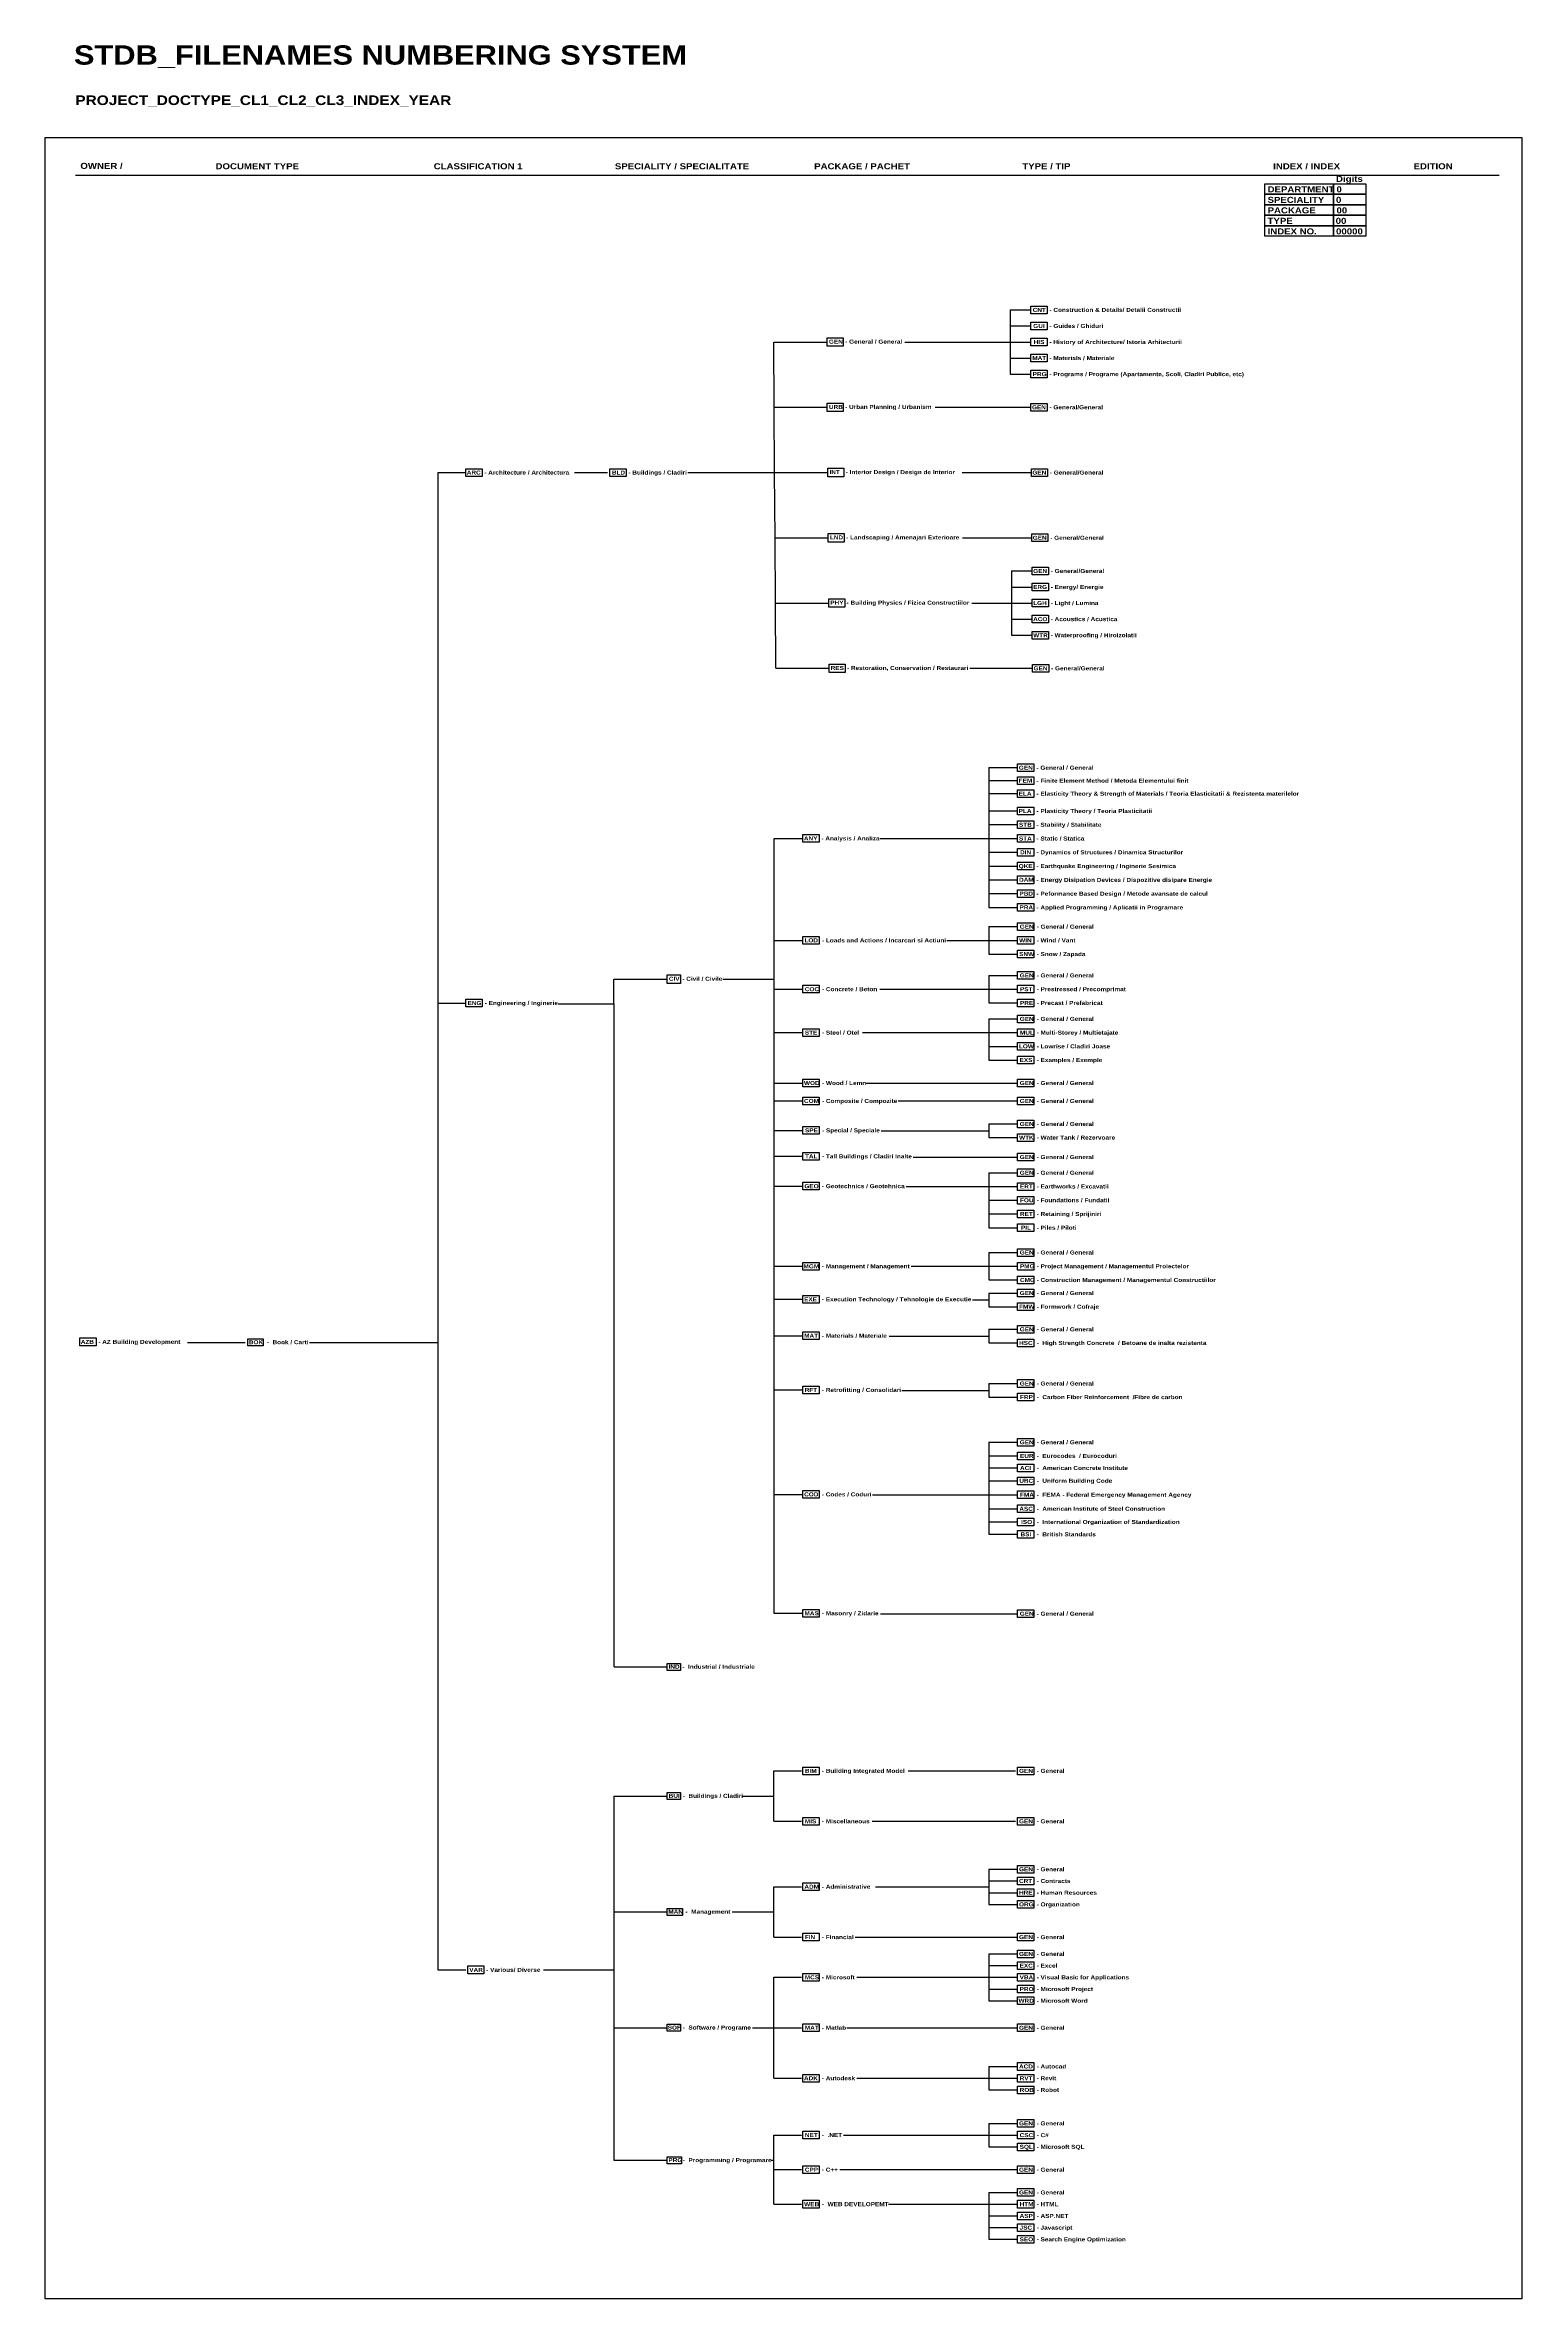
# Model space of a CAD drawing. Header units: metres. Extents: x 670 to 1407, y -2770 to -142.
# Drawn here: x 670 to 1038, y -1827 to -1266 of the extents above; entities that cross this region are included whole.
import ezdxf

# ---------------------------------------------------------------- set-up
doc = ezdxf.new("R2010")
doc.units = ezdxf.units.M
doc.styles.add('Arial Black', font='ariblk.ttf')

msp = doc.modelspace()

# ---------------------------------------------------------------- linework, layer by layer
at = {"color": 8}
for p, q in [((904.82, -1445.73), (911.77, -1445.73)), ((904.82, -1445.73), (904.82, -1448.97)), ((904.82, -1448.97), (911.77, -1448.97)), ((904.82, -1448.97), (904.82, -1452.21)), ((904.82, -1452.21), (911.77, -1452.21)), ((904.82, -1452.21), (904.82, -1456.52)), ((904.82, -1456.52), (911.77, -1456.52)), ((904.82, -1456.52), (904.82, -1459.93)), ((851.33, -1463.35), (851.33, -1656.22)), ((904.82, -1459.92), (904.82, -1463.35)), ((904.82, -1459.93), (911.77, -1459.93)), ((904.82, -1463.37), (911.77, -1463.37)), ((904.82, -1463.37), (904.82, -1466.8)), ((904.82, -1466.8), (911.77, -1466.8)), ((904.82, -1466.8), (904.82, -1470.23)), ((904.82, -1470.23), (911.77, -1470.23)), ((904.82, -1470.23), (904.82, -1473.66)), ((904.82, -1473.66), (904.82, -1477.09)), ((904.82, -1473.66), (911.77, -1473.66)), ((904.82, -1477.09), (911.77, -1477.09)), ((904.82, -1477.09), (904.82, -1480.52)), ((904.82, -1480.52), (911.77, -1480.52)), ((904.82, -1485.31), (904.82, -1492.15)), ((904.82, -1497.46), (904.82, -1504.3)), ((904.82, -1508.27), (904.82, -1511.69)), ((904.82, -1511.69), (904.82, -1515.11)), ((904.82, -1515.11), (904.82, -1518.53)), ((904.82, -1534.42), (904.82, -1537.81)), ((904.82, -1546.57), (904.82, -1556.83)), ((851.38, -1549.89), (858.32, -1549.89)), ((904.82, -1549.99), (904.82, -1560.25)), ((851.38, -1569.84), (858.32, -1569.84)), ((904.82, -1566.42), (904.82, -1573.26)), ((851.38, -1578.06), (858.32, -1578.06)), ((904.82, -1576.52), (904.82, -1579.91)), ((851.33, -1587.14), (858.32, -1587.14)), ((904.82, -1585.54), (904.82, -1588.93)), ((851.33, -1600.63), (858.32, -1600.63)), ((904.82, -1599.03), (904.82, -1602.42)), ((851.33, -1626.63), (858.32, -1626.63)), ((851.33, -1656.22), (858.32, -1656.22))]:
    msp.add_line(p, q, dxfattribs=at)
for p, q in [((912.02, -1444.77), (916.06, -1444.77)), ((912.02, -1446.69), (912.02, -1444.77)), ((916.06, -1446.69), (912.02, -1446.69)), ((916.06, -1444.77), (916.06, -1446.69)), ((912.02, -1448.01), (916.06, -1448.01)), ((912.02, -1449.93), (912.02, -1448.01)), ((916.06, -1449.93), (912.02, -1449.93)), ((912.02, -1451.25), (916.06, -1451.25)), ((912.02, -1453.16), (912.02, -1451.25)), ((916.06, -1448.01), (916.06, -1449.93)), ((916.06, -1451.25), (916.06, -1453.16)), ((916.06, -1453.16), (912.02, -1453.16)), ((912.02, -1455.56), (916.06, -1455.56)), ((912.02, -1457.47), (912.02, -1455.56)), ((916.06, -1457.47), (912.02, -1457.47)), ((916.06, -1455.56), (916.06, -1457.47)), ((912.02, -1458.98), (916.06, -1458.98)), ((912.02, -1460.89), (912.02, -1458.98)), ((916.06, -1460.89), (912.02, -1460.89)), ((912.02, -1462.41), (916.06, -1462.41)), ((912.02, -1464.32), (912.02, -1462.41)), ((916.06, -1458.98), (916.06, -1460.89)), ((916.06, -1462.41), (916.06, -1464.32)), ((916.06, -1464.32), (912.02, -1464.32)), ((912.02, -1465.84), (916.06, -1465.84)), ((912.02, -1467.75), (912.02, -1465.84)), ((916.06, -1467.75), (912.02, -1467.75)), ((912.02, -1469.27), (916.06, -1469.27)), ((912.02, -1471.18), (912.02, -1469.27)), ((916.06, -1465.84), (916.06, -1467.75)), ((916.06, -1469.27), (916.06, -1471.18)), ((916.06, -1471.18), (912.02, -1471.18)), ((912.02, -1472.7), (916.06, -1472.7)), ((912.02, -1474.62), (912.02, -1472.7)), ((916.06, -1474.62), (912.02, -1474.62)), ((916.06, -1472.7), (916.06, -1474.62)), ((912.02, -1476.13), (916.06, -1476.13)), ((912.02, -1478.05), (912.02, -1476.13)), ((916.06, -1478.05), (912.02, -1478.05)), ((912.02, -1479.56), (916.06, -1479.56)), ((912.02, -1481.48), (912.02, -1479.56)), ((916.06, -1476.13), (916.06, -1478.05)), ((916.06, -1479.56), (916.06, -1481.48)), ((916.06, -1481.48), (912.02, -1481.48)), ((858.57, -1548.94), (862.61, -1548.94)), ((858.57, -1550.85), (858.57, -1548.94)), ((862.61, -1550.85), (858.57, -1550.85)), ((862.61, -1548.94), (862.61, -1550.85)), ((858.57, -1568.89), (862.61, -1568.89)), ((858.57, -1570.8), (858.57, -1568.89)), ((862.61, -1568.89), (862.61, -1570.8)), ((862.61, -1570.8), (858.57, -1570.8)), ((858.57, -1577.1), (862.61, -1577.1)), ((858.57, -1579.02), (858.57, -1577.1)), ((862.61, -1579.02), (858.57, -1579.02)), ((862.61, -1577.1), (862.61, -1579.02)), ((858.57, -1586.18), (862.61, -1586.18)), ((858.57, -1588.1), (858.57, -1586.18)), ((862.61, -1586.18), (862.61, -1588.1)), ((862.61, -1588.1), (858.57, -1588.1)), ((858.57, -1599.67), (862.61, -1599.67)), ((858.57, -1601.59), (858.57, -1599.67)), ((862.61, -1601.59), (858.57, -1601.59)), ((862.61, -1599.67), (862.61, -1601.59)), ((858.57, -1625.68), (862.61, -1625.68)), ((858.57, -1627.59), (858.57, -1625.68)), ((862.61, -1625.68), (862.61, -1627.59)), ((862.61, -1627.59), (858.57, -1627.59)), ((858.57, -1655.26), (862.61, -1655.26)), ((858.57, -1657.18), (858.57, -1655.26)), ((862.61, -1657.18), (858.57, -1657.18)), ((862.61, -1655.26), (862.61, -1657.18)), ((858.57, -1694.48), (862.61, -1694.48)), ((858.57, -1696.4), (858.57, -1694.48)), ((862.61, -1696.4), (858.57, -1696.4)), ((862.61, -1694.48), (862.61, -1696.4)), ((858.57, -1707.04), (862.61, -1707.04)), ((858.57, -1708.95), (858.57, -1707.04)), ((862.61, -1708.95), (858.57, -1708.95)), ((862.61, -1707.04), (862.61, -1708.95)), ((858.57, -1723.32), (862.61, -1723.32)), ((858.57, -1725.23), (858.57, -1723.32)), ((862.61, -1725.23), (858.57, -1725.23)), ((862.61, -1723.32), (862.61, -1725.23)), ((858.57, -1735.87), (862.61, -1735.87)), ((858.57, -1737.78), (858.57, -1735.87)), ((862.61, -1737.78), (858.57, -1737.78)), ((862.61, -1735.87), (862.61, -1737.78)), ((858.57, -1745.87), (862.61, -1745.87)), ((858.57, -1747.79), (858.57, -1745.87)), ((862.61, -1747.79), (858.57, -1747.79)), ((862.61, -1745.87), (862.61, -1747.79)), ((858.57, -1758.43), (862.61, -1758.43)), ((858.57, -1760.34), (858.57, -1758.43)), ((862.61, -1760.34), (858.57, -1760.34)), ((862.61, -1758.43), (862.61, -1760.34)), ((858.57, -1770.98), (862.61, -1770.98)), ((858.57, -1772.9), (858.57, -1770.98)), ((862.61, -1770.98), (862.61, -1772.9)), ((862.61, -1772.9), (858.57, -1772.9)), ((858.57, -1785.15), (862.61, -1785.15)), ((858.57, -1787.07), (858.57, -1785.15)), ((862.61, -1787.07), (858.57, -1787.07)), ((862.61, -1785.15), (862.61, -1787.07)), ((858.57, -1793.74), (862.61, -1793.74)), ((858.57, -1795.66), (858.57, -1793.74)), ((862.61, -1793.74), (862.61, -1795.66)), ((862.61, -1795.66), (858.57, -1795.66)), ((858.57, -1802.33), (862.61, -1802.33)), ((858.57, -1804.25), (858.57, -1802.33)), ((862.61, -1804.25), (858.57, -1804.25)), ((862.61, -1802.33), (862.61, -1804.25))]:
    msp.add_line(p, q)
for points in [[(669.88, -1288.89), (1037.6, -1288.89), (1037.6, -1826.88), (669.88, -1826.88)], [(973.58, -1300.42), (990.69, -1300.42), (990.69, -1303.04), (973.58, -1303.04)], [(990.69, -1300.42), (998.69, -1300.42), (998.69, -1303.04), (990.69, -1303.04)], [(973.58, -1303.04), (990.69, -1303.04), (990.69, -1305.65), (973.58, -1305.65)], [(973.58, -1305.65), (990.69, -1305.65), (990.69, -1308.26), (973.58, -1308.26)], [(990.69, -1303.04), (998.69, -1303.04), (998.69, -1305.65), (990.69, -1305.65)], [(990.69, -1305.65), (998.69, -1305.65), (998.69, -1308.26), (990.69, -1308.26)], [(973.58, -1308.26), (990.69, -1308.26), (990.69, -1310.88), (973.58, -1310.88)], [(973.58, -1310.88), (990.69, -1310.88), (990.69, -1313.49), (973.58, -1313.49)], [(990.69, -1308.26), (998.69, -1308.26), (998.69, -1310.88), (990.69, -1310.88)], [(990.69, -1310.88), (998.69, -1310.88), (998.69, -1313.49), (990.69, -1313.49)], [(915.35, -1330.84), (919.39, -1330.84), (919.39, -1332.75), (915.35, -1332.75)], [(915.35, -1334.84), (919.39, -1334.84), (919.39, -1336.75), (915.35, -1336.75)], [(864.64, -1338.74), (868.62, -1338.74), (868.62, -1340.86), (864.64, -1340.86)], [(915.35, -1338.84), (919.39, -1338.84), (919.39, -1340.75), (915.35, -1340.75)], [(915.35, -1342.84), (919.39, -1342.84), (919.39, -1344.75), (915.35, -1344.75)], [(915.35, -1346.84), (919.39, -1346.84), (919.39, -1348.75), (915.35, -1348.75)], [(864.64, -1354.98), (868.62, -1354.98), (868.62, -1357.1), (864.64, -1357.1)], [(915.35, -1355.09), (919.39, -1355.09), (919.39, -1357), (915.35, -1357)], [(774.64, -1371.33), (778.68, -1371.33), (778.68, -1373.24), (774.64, -1373.24)], [(810.52, -1371.33), (814.56, -1371.33), (814.56, -1373.24), (810.52, -1373.24)], [(864.79, -1371.23), (868.77, -1371.23), (868.77, -1373.35), (864.79, -1373.35)], [(915.45, -1371.33), (919.49, -1371.33), (919.49, -1373.24), (915.45, -1373.24)], [(864.89, -1387.47), (868.87, -1387.47), (868.87, -1389.59), (864.89, -1389.59)], [(915.55, -1387.57), (919.59, -1387.57), (919.59, -1389.49), (915.55, -1389.49)], [(915.65, -1395.82), (919.69, -1395.82), (919.69, -1397.73), (915.65, -1397.73)], [(915.65, -1399.82), (919.69, -1399.82), (919.69, -1401.73), (915.65, -1401.73)], [(864.99, -1403.72), (868.97, -1403.72), (868.97, -1405.83), (864.99, -1405.83)], [(915.65, -1403.82), (919.69, -1403.82), (919.69, -1405.73), (915.65, -1405.73)], [(915.65, -1407.82), (919.69, -1407.82), (919.69, -1409.73), (915.65, -1409.73)], [(915.65, -1411.82), (919.69, -1411.82), (919.69, -1413.73), (915.65, -1413.73)], [(865.09, -1419.96), (869.07, -1419.96), (869.07, -1422.08), (865.09, -1422.08)], [(915.75, -1420.06), (919.79, -1420.06), (919.79, -1421.98), (915.75, -1421.98)], [(858.57, -1462.4), (862.61, -1462.4), (862.61, -1464.31), (858.57, -1464.31)], [(912.02, -1484.36), (916.06, -1484.36), (916.06, -1486.27), (912.02, -1486.27)], [(858.57, -1487.78), (862.61, -1487.78), (862.61, -1489.69), (858.57, -1489.69)], [(912.02, -1487.78), (916.06, -1487.78), (916.06, -1489.69), (912.02, -1489.69)], [(912.02, -1491.19), (916.06, -1491.19), (916.06, -1493.11), (912.02, -1493.11)], [(824.81, -1497.33), (828.09, -1497.33), (828.09, -1499.44), (824.81, -1499.44)], [(912.02, -1496.5), (916.06, -1496.5), (916.06, -1498.42), (912.02, -1498.42)], [(774.64, -1503.37), (778.68, -1503.37), (778.68, -1505.29), (774.64, -1505.29)], [(858.57, -1499.92), (862.61, -1499.92), (862.61, -1501.83), (858.57, -1501.83)], [(912.02, -1499.92), (916.06, -1499.92), (916.06, -1501.83), (912.02, -1501.83)], [(912.02, -1503.34), (916.06, -1503.34), (916.06, -1505.25), (912.02, -1505.25)], [(912.02, -1507.31), (916.06, -1507.31), (916.06, -1509.23), (912.02, -1509.23)], [(858.57, -1510.73), (862.61, -1510.73), (862.61, -1512.65), (858.57, -1512.65)], [(912.02, -1510.73), (916.06, -1510.73), (916.06, -1512.65), (912.02, -1512.65)], [(912.02, -1514.15), (916.06, -1514.15), (916.06, -1516.06), (912.02, -1516.06)], [(912.02, -1517.57), (916.06, -1517.57), (916.06, -1519.48), (912.02, -1519.48)], [(858.57, -1523.28), (862.61, -1523.28), (862.61, -1525.2), (858.57, -1525.2)], [(912.02, -1523.28), (916.06, -1523.28), (916.06, -1525.2), (912.02, -1525.2)], [(858.57, -1527.74), (862.61, -1527.74), (862.61, -1529.66), (858.57, -1529.66)], [(912.02, -1527.74), (916.06, -1527.74), (916.06, -1529.66), (912.02, -1529.66)], [(858.57, -1535.06), (862.61, -1535.06), (862.61, -1536.98), (858.57, -1536.98)], [(912.02, -1533.46), (916.06, -1533.46), (916.06, -1535.38), (912.02, -1535.38)], [(912.02, -1536.85), (916.06, -1536.85), (916.06, -1538.77), (912.02, -1538.77)], [(858.57, -1541.52), (862.61, -1541.52), (862.61, -1543.44), (858.57, -1543.44)], [(912.02, -1541.71), (916.06, -1541.71), (916.06, -1543.63), (912.02, -1543.63)], [(912.02, -1545.62), (916.06, -1545.62), (916.06, -1547.53), (912.02, -1547.53)], [(912.02, -1549.04), (916.06, -1549.04), (916.06, -1550.95), (912.02, -1550.95)], [(912.02, -1552.45), (916.06, -1552.45), (916.06, -1554.37), (912.02, -1554.37)], [(912.02, -1555.87), (916.06, -1555.87), (916.06, -1557.79), (912.02, -1557.79)], [(912.02, -1559.29), (916.06, -1559.29), (916.06, -1561.21), (912.02, -1561.21)], [(912.02, -1565.47), (916.06, -1565.47), (916.06, -1567.38), (912.02, -1567.38)], [(912.02, -1568.89), (916.06, -1568.89), (916.06, -1570.8), (912.02, -1570.8)], [(912.02, -1572.3), (916.06, -1572.3), (916.06, -1574.22), (912.02, -1574.22)], [(912.02, -1575.56), (916.06, -1575.56), (916.06, -1577.48), (912.02, -1577.48)], [(912.02, -1578.95), (916.06, -1578.95), (916.06, -1580.87), (912.02, -1580.87)], [(912.02, -1584.58), (916.06, -1584.58), (916.06, -1586.5), (912.02, -1586.5)], [(678.53, -1587.7), (682.57, -1587.7), (682.57, -1589.62), (678.53, -1589.62)], [(720.37, -1587.94), (724.22, -1587.94), (724.22, -1589.65), (720.37, -1589.65)], [(912.02, -1587.97), (916.06, -1587.97), (916.06, -1589.89), (912.02, -1589.89)], [(912.02, -1598.07), (916.06, -1598.07), (916.06, -1599.99), (912.02, -1599.99)], [(912.02, -1601.46), (916.06, -1601.46), (916.06, -1603.38), (912.02, -1603.38)], [(912.02, -1612.69), (916.06, -1612.69), (916.06, -1614.61), (912.02, -1614.61)], [(912.02, -1616.08), (916.06, -1616.08), (916.06, -1618), (912.02, -1618)], [(912.02, -1619.1), (916.06, -1619.1), (916.06, -1621.01), (912.02, -1621.01)], [(912.02, -1622.3), (916.06, -1622.3), (916.06, -1624.21), (912.02, -1624.21)], [(912.02, -1625.77), (916.06, -1625.77), (916.06, -1627.69), (912.02, -1627.69)], [(912.02, -1629.25), (916.06, -1629.25), (916.06, -1631.16), (912.02, -1631.16)], [(912.02, -1632.53), (916.06, -1632.53), (916.06, -1634.45), (912.02, -1634.45)], [(912.02, -1635.6), (916.06, -1635.6), (916.06, -1637.51), (912.02, -1637.51)], [(912.02, -1655.36), (916.06, -1655.36), (916.06, -1657.27), (912.02, -1657.27)], [(824.81, -1668.73), (828.09, -1668.73), (828.09, -1670.43), (824.81, -1670.43)], [(912.02, -1694.48), (916.06, -1694.48), (916.06, -1696.4), (912.02, -1696.4)], [(824.81, -1700.86), (828.09, -1700.86), (828.09, -1702.57), (824.81, -1702.57)], [(912.02, -1707.04), (916.06, -1707.04), (916.06, -1708.95), (912.02, -1708.95)], [(912.02, -1718.98), (916.06, -1718.98), (916.06, -1720.89), (912.02, -1720.89)], [(912.02, -1721.89), (916.06, -1721.89), (916.06, -1723.8), (912.02, -1723.8)], [(912.02, -1724.8), (916.06, -1724.8), (916.06, -1726.72), (912.02, -1726.72)], [(912.02, -1727.72), (916.06, -1727.72), (916.06, -1729.63), (912.02, -1729.63)], [(824.81, -1729.7), (828.61, -1729.7), (828.61, -1731.4), (824.81, -1731.4)], [(912.02, -1735.87), (916.06, -1735.87), (916.06, -1737.78), (912.02, -1737.78)], [(775.1, -1744.01), (779.14, -1744.01), (779.14, -1745.93), (775.1, -1745.93)], [(912.02, -1740.05), (916.06, -1740.05), (916.06, -1741.96), (912.02, -1741.96)], [(912.02, -1742.96), (916.06, -1742.96), (916.06, -1744.87), (912.02, -1744.87)], [(912.02, -1745.87), (916.06, -1745.87), (916.06, -1747.79), (912.02, -1747.79)], [(912.02, -1748.79), (916.06, -1748.79), (916.06, -1750.7), (912.02, -1750.7)], [(912.02, -1751.7), (916.06, -1751.7), (916.06, -1753.62), (912.02, -1753.62)], [(824.81, -1758.53), (828.09, -1758.53), (828.09, -1760.24), (824.81, -1760.24)], [(912.02, -1758.43), (916.06, -1758.43), (916.06, -1760.34), (912.02, -1760.34)], [(912.02, -1768.07), (916.06, -1768.07), (916.06, -1769.98), (912.02, -1769.98)], [(912.02, -1770.98), (916.06, -1770.98), (916.06, -1772.9), (912.02, -1772.9)], [(912.02, -1773.9), (916.06, -1773.9), (916.06, -1775.81), (912.02, -1775.81)], [(912.02, -1782.24), (916.06, -1782.24), (916.06, -1784.15), (912.02, -1784.15)], [(912.02, -1785.15), (916.06, -1785.15), (916.06, -1787.07), (912.02, -1787.07)], [(912.02, -1788.07), (916.06, -1788.07), (916.06, -1789.98), (912.02, -1789.98)], [(824.81, -1791.53), (828.34, -1791.53), (828.34, -1793.24), (824.81, -1793.24)], [(912.02, -1793.74), (916.06, -1793.74), (916.06, -1795.66), (912.02, -1795.66)], [(912.02, -1799.42), (916.06, -1799.42), (916.06, -1801.33), (912.02, -1801.33)], [(912.02, -1802.33), (916.06, -1802.33), (916.06, -1804.25), (912.02, -1804.25)], [(912.02, -1805.25), (916.06, -1805.25), (916.06, -1807.16), (912.02, -1807.16)], [(912.02, -1808.16), (916.06, -1808.16), (916.06, -1810.08), (912.02, -1810.08)], [(912.02, -1811.08), (916.06, -1811.08), (916.06, -1812.99), (912.02, -1812.99)]]:
    msp.add_lwpolyline(points, close=True)
for points in [[(677.49, -1298.23), (1031.94, -1298.23)], [(910.2, -1331.8), (915.1, -1331.8)], [(910.2, -1331.8), (910.2, -1347.8)], [(851.43, -1356.04), (851.33, -1339.8)], [(851.38, -1339.8), (864.64, -1339.8)], [(883.91, -1339.8), (910.2, -1339.8)], [(910.2, -1335.8), (915.1, -1335.8)], [(910.2, -1339.8), (915.1, -1339.8)], [(910.2, -1343.8), (915.1, -1343.8)], [(910.2, -1347.8), (915.1, -1347.8)], [(851.43, -1356.04), (864.64, -1356.04)], [(851.53, -1372.29), (851.43, -1356.04)], [(891.51, -1356.04), (915.1, -1356.04)], [(767.7, -1372.29), (767.65, -1744.97)], [(767.7, -1372.29), (774.64, -1372.29)], [(801.68, -1372.29), (809.92, -1372.29)], [(829.94, -1372.29), (851.53, -1372.29)], [(851.53, -1372.29), (864.79, -1372.29)], [(851.63, -1388.53), (851.53, -1372.29)], [(898.2, -1372.29), (915.2, -1372.29)], [(851.63, -1388.53), (864.89, -1388.53)], [(851.73, -1404.78), (851.63, -1388.53)], [(898.3, -1388.53), (915.3, -1388.53)], [(910.5, -1396.78), (910.5, -1412.78)], [(910.5, -1396.78), (915.4, -1396.78)], [(910.5, -1400.78), (915.4, -1400.78)], [(851.73, -1404.78), (864.99, -1404.78)], [(851.83, -1421.02), (851.73, -1404.78)], [(900.66, -1404.78), (910.5, -1404.78)], [(910.5, -1404.78), (915.4, -1404.78)], [(910.5, -1408.78), (915.4, -1408.78)], [(910.5, -1412.78), (915.4, -1412.78)], [(851.83, -1421.02), (865.09, -1421.02)], [(900.09, -1421.02), (915.5, -1421.02)], [(851.38, -1463.35), (858.32, -1463.35)], [(877.7, -1463.35), (904.82, -1463.35)], [(904.82, -1485.31), (911.77, -1485.31)], [(851.38, -1488.73), (858.32, -1488.73)], [(894.43, -1488.73), (904.82, -1488.73)], [(904.82, -1488.73), (911.77, -1488.73)], [(904.82, -1492.15), (911.77, -1492.15)], [(904.82, -1497.46), (911.77, -1497.46)], [(811.5, -1504.54), (811.5, -1498.39)], [(811.55, -1498.39), (824.81, -1498.39)], [(838.67, -1498.39), (851.33, -1498.39)], [(851.38, -1500.88), (858.32, -1500.88)], [(877.75, -1500.88), (904.82, -1500.88)], [(904.82, -1500.88), (911.77, -1500.88)], [(767.7, -1504.33), (774.64, -1504.33)], [(797.61, -1504.54), (811.5, -1504.54)], [(811.5, -1504.54), (811.5, -1669.58)], [(904.82, -1504.3), (911.77, -1504.3)], [(904.82, -1508.27), (911.77, -1508.27)], [(851.38, -1511.69), (858.32, -1511.69)], [(873.42, -1511.69), (904.82, -1511.69)], [(904.82, -1511.69), (911.77, -1511.69)], [(904.82, -1515.11), (911.77, -1515.11)], [(904.82, -1518.53), (911.77, -1518.53)], [(851.38, -1524.24), (858.32, -1524.24)], [(874.36, -1524.24), (911.77, -1524.24)], [(851.38, -1528.7), (858.32, -1528.7)], [(882.28, -1528.7), (911.77, -1528.7)], [(851.38, -1536.02), (858.32, -1536.02)], [(878.09, -1536.12), (904.82, -1536.12)], [(904.82, -1534.42), (911.77, -1534.42)], [(851.38, -1542.48), (858.32, -1542.48)], [(886, -1542.67), (911.77, -1542.67)], [(904.82, -1537.81), (911.77, -1537.81)], [(904.82, -1546.57), (911.77, -1546.57)], [(884.26, -1549.99), (904.82, -1549.99)], [(904.82, -1549.99), (911.77, -1549.99)], [(904.82, -1553.41), (911.77, -1553.41)], [(904.82, -1556.83), (911.77, -1556.83)], [(904.82, -1560.25), (911.77, -1560.25)], [(885.53, -1569.84), (904.82, -1569.84)], [(904.82, -1566.42), (911.77, -1566.42)], [(904.82, -1569.84), (911.77, -1569.84)], [(904.82, -1573.26), (911.77, -1573.26)], [(900.76, -1578.22), (904.82, -1578.22)], [(904.82, -1576.52), (911.77, -1576.52)], [(904.82, -1579.91), (911.77, -1579.91)], [(880.05, -1587.24), (904.82, -1587.24)], [(904.82, -1585.54), (911.77, -1585.54)], [(705.34, -1588.8), (719.74, -1588.8)], [(735.71, -1588.8), (767.67, -1588.8)], [(904.82, -1588.93), (911.77, -1588.93)], [(883.21, -1600.73), (904.82, -1600.73)], [(904.82, -1599.03), (911.77, -1599.03)], [(904.82, -1602.42), (911.77, -1602.42)], [(904.82, -1613.65), (911.77, -1613.65)], [(904.82, -1613.65), (904.82, -1617.04)], [(904.82, -1617.04), (911.77, -1617.04)], [(904.82, -1617.04), (904.82, -1620.05)], [(904.82, -1620.05), (911.77, -1620.05)], [(904.82, -1620.05), (904.82, -1623.25)], [(875.89, -1626.73), (904.82, -1626.73)], [(904.82, -1623.25), (911.77, -1623.25)], [(904.82, -1623.25), (904.82, -1626.73)], [(904.82, -1626.73), (911.77, -1626.73)], [(904.82, -1626.73), (904.82, -1630.21)], [(904.82, -1630.21), (911.77, -1630.21)], [(904.82, -1630.21), (904.82, -1633.49)], [(904.82, -1633.49), (911.77, -1633.49)], [(904.82, -1633.49), (904.82, -1636.56)], [(904.82, -1636.56), (911.77, -1636.56)], [(877.89, -1656.32), (912.02, -1656.32)], [(811.55, -1669.58), (824.56, -1669.58)], [(851.33, -1695.44), (858.22, -1695.44)], [(851.33, -1707.99), (851.33, -1695.44)], [(884.79, -1695.44), (911.48, -1695.44)], [(811.5, -1701.72), (824.56, -1701.72)], [(811.5, -1701.72), (811.5, -1730.55)], [(843.53, -1701.72), (851.33, -1701.72)], [(851.33, -1707.99), (858.22, -1707.99)], [(875.79, -1707.99), (911.48, -1707.99)], [(904.82, -1719.93), (911.77, -1719.93)], [(904.82, -1719.93), (904.82, -1722.85)], [(851.33, -1724.27), (858.22, -1724.27)], [(851.33, -1736.83), (851.33, -1724.27)], [(876.64, -1724.27), (904.82, -1724.27)], [(904.82, -1722.85), (911.77, -1722.85)], [(904.82, -1722.85), (904.82, -1725.76)], [(904.82, -1725.76), (911.77, -1725.76)], [(904.82, -1725.76), (904.82, -1728.68)], [(811.5, -1730.55), (811.5, -1759.39)], [(811.5, -1730.55), (824.56, -1730.55)], [(840.94, -1730.55), (851.33, -1730.55)], [(904.82, -1728.68), (911.77, -1728.68)], [(851.33, -1736.83), (858.22, -1736.83)], [(871.59, -1736.83), (904.82, -1736.83)], [(904.82, -1736.83), (911.77, -1736.83)], [(904.82, -1741), (911.77, -1741)], [(904.82, -1741), (904.82, -1743.92)], [(904.82, -1743.92), (911.77, -1743.92)], [(904.82, -1743.92), (904.82, -1746.83)], [(767.7, -1744.97), (774.64, -1744.97)], [(794.02, -1744.97), (811.5, -1744.97)], [(851.33, -1746.83), (858.22, -1746.83)], [(851.33, -1759.39), (851.33, -1746.83)], [(872, -1746.83), (904.82, -1746.83)], [(904.82, -1746.83), (911.77, -1746.83)], [(904.82, -1746.83), (904.82, -1749.75)], [(904.82, -1749.75), (911.77, -1749.75)], [(904.82, -1749.75), (904.82, -1752.66)], [(904.82, -1752.66), (911.77, -1752.66)], [(811.5, -1759.39), (824.56, -1759.39)], [(811.5, -1759.39), (811.5, -1792.38)], [(846, -1759.39), (851.33, -1759.39)], [(851.33, -1759.39), (858.22, -1759.39)], [(851.33, -1771.94), (851.33, -1759.39)], [(869.5, -1759.39), (904.82, -1759.39)], [(904.82, -1759.39), (911.77, -1759.39)], [(851.33, -1771.94), (858.22, -1771.94)], [(872, -1771.94), (904.82, -1771.94)], [(904.82, -1769.02), (911.77, -1769.02)], [(904.82, -1769.02), (904.82, -1771.94)], [(904.82, -1771.94), (911.77, -1771.94)], [(904.82, -1771.94), (904.82, -1774.85)], [(904.82, -1774.85), (911.77, -1774.85)], [(904.82, -1783.19), (911.77, -1783.19)], [(904.82, -1783.19), (904.82, -1786.11)], [(851.33, -1786.11), (858.22, -1786.11)], [(851.33, -1794.7), (851.33, -1786.11)], [(868.68, -1786.11), (904.82, -1786.11)], [(904.82, -1786.11), (911.77, -1786.11)], [(904.82, -1786.11), (904.82, -1789.02)], [(904.82, -1789.02), (911.77, -1789.02)], [(811.5, -1792.38), (824.56, -1792.38)], [(850.63, -1792.38), (851.33, -1792.38)], [(851.33, -1794.7), (858.22, -1794.7)], [(851.33, -1803.29), (851.33, -1794.7)], [(867.76, -1794.7), (911.77, -1794.7)], [(904.82, -1800.38), (911.77, -1800.38)], [(904.82, -1800.38), (904.82, -1803.29)], [(851.33, -1803.29), (858.22, -1803.29)], [(879.84, -1803.29), (904.82, -1803.29)], [(904.82, -1803.29), (911.77, -1803.29)], [(904.82, -1803.29), (904.82, -1806.21)], [(904.82, -1806.21), (911.77, -1806.21)], [(904.82, -1806.21), (904.82, -1809.12)], [(904.82, -1809.12), (911.77, -1809.12)], [(904.82, -1809.12), (904.82, -1812.03)], [(904.82, -1812.03), (911.77, -1812.03)]]:
    msp.add_lwpolyline(points, dxfattribs=at)

# ---------------------------------------------------------------- texts
at = {"style": 'Arial Black'}
for s, p in [('GEN', (912.34, -1446.25)), ('- General / General', (916.73, -1446.25)), ('FEM', (912.3, -1449.47)), ('ELA', (912.3, -1452.71)), ('- Finite Element Method / Metoda Elementului finit', (916.73, -1449.49)), ('- Elasticity Theory & Strength of Materials / Teoria Elasticitatii & Rezistenta materilelor', (916.73, -1452.72)), ('PLA', (912.3, -1457.02)), ('- Plasticity Theory / Teoria Plasticitatii', (916.73, -1457.03)), ('STB', (912.36, -1460.45)), ('STA', (912.36, -1463.88)), ('- Stability / Stabilitate', (916.73, -1460.45)), ('- Static / Statica', (916.73, -1463.88)), ('QKE', (912.3, -1470.75)), ('DIN', (912.64, -1467.3)), ('- Dynamics of Structures / Dinamica Structurilor', (916.73, -1467.31)), ('- Earthquake Engineering / Inginerie Sesimica', (916.73, -1470.75)), ('DAM', (912.39, -1474.16)), ('- Energy Disipation Devices / Dispozitive disipare Energie', (916.73, -1474.18)), ('PBD', (912.49, -1477.59)), ('PRA', (912.49, -1481.02)), ('- Peformance Based Design / Metode avansate de calcul', (916.73, -1477.61)), ('- Applied Programming / Aplicatii in Programare', (916.73, -1481.04)), ('GEO', (858.93, -1550.41)), ('- Geotechnics / Geotehnica', (863.29, -1550.41)), ('MGM', (858.72, -1570.36)), ('- Management / Management', (863.29, -1570.34)), ('EXE', (858.87, -1578.56)), ('- Execution Technology / Tehnologie de Executie', (863.29, -1578.56)), ('MAT', (858.88, -1587.64)), ('- Materials / Materiale', (863.29, -1587.64)), ('RFT', (859.02, -1601.13)), ('- Retrofitting / Consolidari', (863.29, -1601.13)), ('COD', (858.88, -1627.13)), ('- Codes / Coduri', (863.29, -1627.13)), ('MAS', (858.96, -1656.72)), ('- Masonry / Zidarie', (863.29, -1656.72)), ('BIM', (859.05, -1695.94)), ('- Building Integrated Model', (863.29, -1695.94)), ('MIS', (859.05, -1708.49)), ('- Miscellaneous ', (863.29, -1708.49)), ('ADM', (858.95, -1724.77)), ('- Administrative', (863.29, -1724.77)), ('FIN', (859.05, -1737.33)), ('- Financial ', (863.29, -1737.33)), ('MCS', (859.05, -1747.33)), ('- Microsoft ', (863.29, -1747.33)), ('MAT', (859.05, -1759.89)), ('- Matlab ', (863.29, -1759.89)), ('ADK', (858.83, -1772.44)), ('- Autodesk', (863.29, -1772.44)), ('NET', (859.05, -1786.61)), ('-  .NET ', (863.29, -1786.61)), ('CPP', (859.05, -1795.2)), ('- C++ ', (863.29, -1795.2)), ('WEB', (858.88, -1803.79)), ('-  WEB DEVELOPEMT', (863.29, -1803.79))]:
    msp.add_text(s, height=1, dxfattribs=at).set_placement(p)
at = {"attachment_point": 1, "style": 'Arial Black'}
for s, width, gutter_width, heights, insert, char_height in [('STDB_FILENAMES NUMBERING SYSTEM  ', 157.1342, 90.78, [1.31], (677.06, -1265.96), 4.8), ('PROJECT_DOCTYPE_CL1_CL2_CL3_INDEX_YEAR  ', 3.6105, 1, [1.31], (677.42, -1278.42), 2.4), ('OWNER / ', 23.5503, 1, [0], (678.67, -1295.21), 1.5), ('DOCUMENT TYPE ', 41.4371, 1, [0], (712.32, -1295.3), 1.5), ('CLASSIFICATION 1', 43.7894, 1, [0], (766.64, -1295.3), 1.5), ('SPECIALITY / SPECIALITATE', 39.8116, 1, [0], (811.75, -1295.3), 1.5), ('PACKAGE / PACHET', 32.3155, 1, [0], (861.37, -1295.3), 1.5), ('TYPE / TIP', 13.8373, 1, [0], (913.2, -1295.3), 1.5), ('INDEX / INDEX', 32.5802, 1, [0], (975.66, -1295.3), 1.5), ('EDITION', 32.5802, 1, [0], (1010.61, -1295.3), 1.5), ('DEPARTMENT', 16.4359, 1, [0], (974.26, -1301.05), 1.5), ('Digits', 2.965, 1, [0], (991.31, -1298.44), 1.5), ('0', 2.965, 1, [0], (991.42, -1301.05), 1.5), ('SPECIALITY', 16.4359, 1, [0], (974.26, -1303.67), 1.5), ('PACKAGE', 16.4359, 1, [0], (974.26, -1306.28), 1.5), ('0', 2.965, 1, [0], (991.3, -1303.67), 1.5), ('00', 2.965, 1, [0], (991.42, -1306.28), 1.5), ('TYPE', 16.4359, 1, [0], (974.26, -1308.89), 1.5), ('INDEX NO.', 16.4359, 1, [0], (974.26, -1311.51), 1.5), ('00', 2.965, 1, [0], (991.22, -1308.89), 1.5), ('00000', 2.965, 1, [0], (991.31, -1311.51), 1.5), ('CNT ', 3.7953, 1, [0], (915.78, -1331.3), 1), ('- Construction & Details/ Detalii Constructii', 43.3922, 1, [0], (919.96, -1331.3), 1), ('GEN  ', 3.2278, 1, [0], (865.04, -1339.2), 1), ('- General / General', 39.803, 1, [0], (869.09, -1339.2), 1), ('GUI ', 3.7953, 1, [0], (915.91, -1335.3), 1), ('HIS ', 3.7953, 1, [0], (916.04, -1339.3), 1), ('- Guides / Ghiduri', 27.2427, 1, [0], (919.96, -1335.3), 1), ('- History of Architecture/ Istoria Arhitecturii', 35.9705, 1, [0], (919.96, -1339.3), 1), ('MAT ', 3.7953, 1, [0], (915.69, -1343.3), 1), ('- Materials / Materiale', 27.2427, 1, [0], (919.96, -1343.3), 1), ('PRG ', 3.7953, 1, [0], (915.78, -1347.3), 1), ('- Programs / Programe (Apartamente, Scoli, Cladiri Publice, etc)', 54.4357, 1, [0], (919.96, -1347.3), 1), ('URB  ', 3.2278, 1, [0], (865.04, -1355.45), 1), ('- Urban Planning / Urbanism', 39.803, 1, [0], (869.09, -1355.45), 1), ('GEN ', 27.2427, 1, [0], (915.6, -1355.54), 1), ('- General/General', 16.0169, 1, [0], (919.96, -1355.54), 1), ('ARC ', 27.2427, 1, [0], (774.88, -1371.79), 1), ('- Architecture / Architectura', 27.2427, 1, [0], (779.24, -1371.79), 1), ('BLD ', 3.7953, 1, [0], (811, -1371.79), 1), ('- Buildings / Cladiri', 27.2427, 1, [0], (815.13, -1371.79), 1), ('INT  ', 3.2278, 1, [0], (865.19, -1371.69), 1), ('- Interior Design / Design de Interior', 39.803, 1, [0], (869.24, -1371.69), 1), ('GEN ', 27.2427, 1, [0], (915.7, -1371.79), 1), ('- General/General', 15.0599, 1, [0], (920.06, -1371.79), 1), ('LND  ', 3.2278, 1, [0], (865.29, -1387.94), 1), ('- Landscaping / Amenajari Exterioare', 39.803, 1, [0], (869.34, -1387.94), 1), ('GEN ', 27.2427, 1, [0], (915.8, -1388.03), 1), ('- General/General', 14.5287, 1, [0], (920.16, -1388.03), 1), ('GEN ', 27.2427, 1, [0], (915.9, -1396.28), 1), ('- General/General', 15.0721, 1, [0], (920.26, -1396.28), 1), ('ERG ', 27.2427, 1, [0], (915.9, -1400.28), 1), ('- Energy/ Energie', 14.766, 1, [0], (920.26, -1400.28), 1), ('PHY  ', 3.2278, 1, [0], (865.39, -1404.18), 1), ('- Building Physics / Fizica Constructiilor', 39.803, 1, [0], (869.44, -1404.18), 1), ('LGH ', 27.2427, 1, [0], (915.9, -1404.28), 1), ('- Light / Lumina', 13.4879, 1, [0], (920.26, -1404.28), 1), ('WTR ', 27.2427, 1, [0], (915.9, -1412.28), 1), ('ACO ', 27.2427, 1, [0], (915.9, -1408.28), 1), ('- Acoustics / Acustica', 18.3445, 1, [0], (920.26, -1408.28), 1), ('- Waterproofing / Hiroizolatii', 22.9229, 1, [0], (920.26, -1412.28), 1), ('RES  ', 3.2278, 1, [0], (865.49, -1420.43), 1), ('- Restoration, Conservation / Restaurari', 39.803, 1, [0], (869.54, -1420.43), 1), ('GEN ', 27.2427, 1, [0], (916, -1420.52), 1), ('- General/General', 43.3922, 1, [0], (920.36, -1420.52), 1), ('ANY ', 27.2427, 1, [0], (858.82, -1462.85), 1), ('- Analysis / Analiza', 27.2427, 1, [0], (863.18, -1462.85), 1), ('GEN ', 27.2427, 1, [0], (912.56, -1484.81), 1), ('- General / General', 43.4067, 1, [0], (916.76, -1484.81), 1), ('LOD ', 27.2427, 1, [0], (858.96, -1488.23), 1), ('- Loads and Actions / Incarcari si Actiuni', 31.0857, 1, [0], (863.32, -1488.23), 1), ('WIN ', 27.2427, 1, [0], (912.41, -1488.23), 1), ('SNW ', 27.2427, 1, [0], (912.41, -1491.65), 1), ('- Wind / Vant', 43.4067, 1, [0], (916.76, -1488.23), 1), ('- Snow / Zapada', 43.4067, 1, [0], (916.76, -1491.65), 1), ('CIV  ', 39.803, 1, [0], (825.2, -1497.79), 1), ('- Civil / Civile', 39.803, 1, [0], (828.55, -1497.79), 1), ('GEN ', 27.2427, 1, [0], (912.56, -1496.96), 1), ('- General / General', 43.4067, 1, [0], (916.76, -1496.96), 1), ('COC', 27.2427, 1, [0], (859.04, -1500.38), 1), ('- Concrete / Beton', 27.2427, 1, [0], (863.32, -1500.38), 1), ('PST ', 27.2427, 1, [0], (912.61, -1500.38), 1), ('- Prestressed / Precomprimat', 43.4067, 1, [0], (916.76, -1500.38), 1), ('ENG ', 27.2427, 1, [0], (775.07, -1503.83), 1), ('- Engineering / Inginerie', 39.7676, 1, [0], (779.35, -1503.82), 1), ('GEN ', 27.2427, 1, [0], (912.56, -1507.77), 1), ('PRE', 27.2427, 1, [0], (912.61, -1503.8), 1), ('- Precast / Prefabricat', 43.4067, 1, [0], (916.76, -1503.8), 1), ('- General / General', 43.4067, 1, [0], (916.76, -1507.77), 1), ('STE ', 27.2427, 1, [0], (859.04, -1511.19), 1), ('- Steel / Otel', 27.2427, 1, [0], (863.32, -1511.19), 1), ('LOW', 3.7758, 1, [0], (912.36, -1514.61), 1), ('MUL ', 3.4486, 1, [0], (912.61, -1511.19), 1), ('- Multi-Storey / Multietajate', 43.4067, 1, [0], (916.76, -1511.19), 1), ('- Lowrise / Cladiri Joase', 43.4067, 1, [0], (916.76, -1514.61), 1), ('EXS', 3.7758, 1, [0], (912.52, -1518.03), 1), ('- Examples / Exemple', 43.4067, 1, [0], (916.76, -1518.03), 1), ('WOD ', 27.2427, 1, [0], (858.83, -1523.74), 1), ('- Wood / Lemn', 27.2427, 1, [0], (863.32, -1523.74), 1), ('GEN ', 27.2427, 1, [0], (912.56, -1523.74), 1), ('- General / General', 43.4067, 1, [0], (916.76, -1523.74), 1), ('COM ', 27.2427, 1, [0], (858.83, -1528.2), 1), ('- Composite / Compozite', 27.2427, 1, [0], (863.32, -1528.2), 1), ('GEN ', 27.2427, 1, [0], (912.56, -1528.2), 1), ('- General / General', 43.4067, 1, [0], (916.76, -1528.2), 1), ('SPE ', 27.2427, 1, [0], (859.09, -1535.52), 1), ('- Special / Speciale', 27.2427, 1, [0], (863.32, -1535.52), 1), ('GEN ', 27.2427, 1, [0], (912.56, -1533.92), 1), ('- General / General', 43.4067, 1, [0], (916.76, -1533.92), 1), ('TAL ', 3.7873, 1, [0], (859.09, -1541.98), 1), ('- Tall Buildings / Cladiri Inalte', 27.2427, 1, [0], (863.32, -1541.98), 1), ('WTK', 27.2427, 1, [0], (912.39, -1537.31), 1), ('GEN ', 27.2427, 1, [0], (912.56, -1542.17), 1), ('- Water Tank / Rezervoare', 43.4067, 1, [0], (916.76, -1537.31), 1), ('- General / General', 43.4067, 1, [0], (916.76, -1542.17), 1), ('GEN ', 27.2427, 1, [0], (912.56, -1546.07), 1), ('- General / General', 43.4067, 1, [0], (916.76, -1546.07), 1), ('ERT ', 27.2427, 1, [0], (912.61, -1549.49), 1), ('FOU', 27.2427, 1, [0], (912.61, -1552.91), 1), ('- Earthworks / Excavatii', 43.4067, 1, [0], (916.76, -1549.49), 1), ('- Foundations / Fundatii', 43.4067, 1, [0], (916.76, -1552.91), 1), ('RET', 27.2427, 1, [0], (912.61, -1556.33), 1), ('- Retaining / Sprijiniri', 43.4067, 1, [0], (916.76, -1556.33), 1), ('PIL', 3.4486, 1, [0], (912.88, -1559.75), 1), ('- Piles / Piloti', 43.4067, 1, [0], (916.76, -1559.75), 1), ('GEN ', 27.2427, 1, [0], (912.56, -1565.92), 1), ('PMG ', 27.2427, 1, [0], (912.61, -1569.34), 1), ('- General / General', 43.4067, 1, [0], (916.76, -1565.92), 1), ('- Project Management / Managementul Proiectelor', 43.4067, 1, [0], (916.76, -1569.34), 1), ('GEN ', 27.2427, 1, [0], (912.56, -1576.02), 1), ('CMG', 27.2427, 1, [0], (912.61, -1572.76), 1), ('- Construction Management / Managementul Constructiilor', 56.8598, 1, [0], (916.76, -1572.76), 1), ('- General / General', 43.4067, 1, [0], (916.76, -1576.02), 1), ('FMW', 27.2427, 1, [0], (912.39, -1579.41), 1), ('- Formwork / Cofraje', 43.4067, 1, [0], (916.76, -1579.41), 1), ('GEN ', 27.2427, 1, [0], (912.56, -1585.04), 1), ('- General / General', 43.4067, 1, [0], (916.76, -1585.04), 1), ('AZB ', 27.2427, 1, [0], (678.77, -1588.16), 1), ('- AZ Building Development', 27.2427, 1, [0], (683.13, -1588.16), 1), ('BOK  ', 39.7676, 1, [0], (720.61, -1588.24), 1), ('-  Book / Carti', 10.6499, 1, [0], (725.09, -1588.24), 1), ('HSC', 27.2427, 1, [0], (912.39, -1588.43), 1), ('-  High Strength Concrete  / Betoane de inalta rezistenta', 43.4067, 1, [0], (916.76, -1588.43), 1), ('GEN ', 27.2427, 1, [0], (912.56, -1598.53), 1), ('- General / General', 43.4067, 1, [0], (916.76, -1598.53), 1), ('FRP', 27.2427, 1, [0], (912.62, -1601.92), 1), ('-  Carbon Fiber Reinforcement  /Fibre de carbon', 43.4067, 1, [0], (916.76, -1601.92), 1), ('GEN ', 3.8799, 1, [0], (912.56, -1613.15), 1), ('- General / General', 43.4067, 1, [0], (916.76, -1613.15), 1), ('ACI', 3.6494, 1, [0], (912.62, -1619.55), 1), ('EUR', 3.6952, 1, [0], (912.62, -1616.54), 1), ('-  Eurocodes  / Eurocoduri', 43.4067, 1, [1.03], (916.76, -1616.54), 1), ('-  American Concrete Institute', 43.4067, 1, [1.03], (916.76, -1619.55), 1), ('UBC', 3.714, 1, [0], (912.45, -1622.75), 1), ('FMA', 3.8491, 1, [0], (912.62, -1626.23), 1), ('-  Uniform Building Code', 43.4067, 1, [1.03], (916.76, -1622.75), 1), ('-  FEMA - Federal Emergency Management Agency', 43.4067, 1, [1.03], (916.76, -1626.23), 1), ('ASC', 3.8321, 1, [0], (912.45, -1629.71), 1), ('-  American Institute of Steel Construction', 43.4067, 1, [1.03], (916.76, -1629.71), 1), ('BSI', 2.8794, 1, [0], (912.75, -1636.06), 1), ('ISO', 3.985, 1, [0], (912.89, -1632.99), 1), ('-  International Organization of Standardization', 43.4067, 1, [1.03], (916.76, -1632.99), 1), ('-  British Standards', 43.4067, 1, [1.03], (916.76, -1636.06), 1), ('GEN ', 27.2427, 1, [0], (912.56, -1655.82), 1), ('- General / General', 43.4067, 1, [0], (916.76, -1655.82), 1), ('IND  ', 1, 1, [0], (825.12, -1669.02), 1), ('-  Industrial / Industriale', 19.0151, 1, [0], (828.55, -1669.02), 1), ('GEN ', 3.8799, 1, [0], (912.38, -1694.94), 1), ('- General ', 43.4067, 1, [0], (916.76, -1694.94), 1), ('BUI  ', 39.7676, 1, [0], (825.15, -1701.16), 1), ('-  Buildings / Cladiri', 39.7676, 1, [0], (828.65, -1701.16), 1), ('GEN ', 3.8799, 1, [0], (912.38, -1707.49), 1), ('- General ', 43.4067, 1, [0], (916.76, -1707.49), 1), ('GEN ', 3.8799, 1, [0], (912.38, -1719.43), 1), ('- General ', 43.4067, 1, [0], (916.76, -1719.43), 1), ('CRT ', 3.8799, 1, [0], (912.38, -1722.35), 1), ('HRE', 3.8799, 1, [0], (912.38, -1725.26), 1), ('- Contracts', 43.4067, 1, [0], (916.76, -1722.35), 1), ('- Human Resources', 43.4067, 1, [0], (916.76, -1725.26), 1), ('MAN  ', 3.2233, 1, [0], (825.06, -1729.99), 1), ('-  Management', 12.7157, 1, [0], (829.32, -1729.99), 1), ('ORG', 3.8799, 1, [0], (912.38, -1728.18), 1), ('- Organization', 43.4067, 1, [0], (916.76, -1728.18), 1), ('GEN ', 3.8799, 1, [0], (912.38, -1736.33), 1), ('- General ', 43.4067, 1, [0], (916.76, -1736.33), 1), ('VAR', 3.7953, 1, [0], (775.5, -1744.47), 1), ('- Various/ Diverse', 27.2427, 1, [0], (779.71, -1744.47), 1), ('GEN ', 3.8799, 1, [0], (912.38, -1740.5), 1), ('EXC ', 3.8799, 1, [0], (912.53, -1743.42), 1), ('- General ', 43.4067, 1, [0], (916.76, -1740.5), 1), ('- Excel', 15.2674, 1, [0], (916.76, -1743.42), 1), ('VBA ', 3.8799, 1, [0], (912.53, -1746.33), 1), ('PRO ', 3.8799, 1, [0], (912.53, -1749.25), 1), ('- Visual Basic for Applications', 23.4564, 1, [0], (916.76, -1746.33), 1), ('- Microsoft Project', 23.4564, 1, [0], (916.76, -1749.25), 1), ('WRD ', 3.8799, 1, [0], (912.24, -1752.16), 1), ('- Microsoft Word', 15.0081, 1, [0], (916.76, -1752.16), 1), ('SOF  ', 3.2233, 1, [0], (824.91, -1758.83), 1), ('-  Software / Programe', 39.7676, 1, [0], (828.65, -1758.83), 1), ('GEN ', 3.8799, 1, [0], (912.38, -1758.89), 1), ('- General ', 43.4067, 1, [0], (916.76, -1758.89), 1), ('ACD ', 3.8799, 1, [0], (912.38, -1768.52), 1), ('RVT ', 3.8799, 1, [0], (912.53, -1771.44), 1), ('- Autocad', 43.4067, 1, [0], (916.76, -1768.52), 1), ('- Revit', 15.2674, 1, [0], (916.76, -1771.44), 1), ('ROB ', 3.8799, 1, [0], (912.53, -1774.35), 1), ('- Robot', 23.4564, 1, [0], (916.76, -1774.35), 1), ('GEN ', 3.8799, 1, [0], (912.38, -1782.69), 1), ('- General ', 43.4067, 1, [0], (916.76, -1782.69), 1), ('SQL ', 3.8799, 1, [0], (912.53, -1788.52), 1), ('CSC ', 3.8799, 1, [0], (912.53, -1785.61), 1), ('- C#', 15.2674, 1, [0], (916.76, -1785.61), 1), ('- Microsoft SQL', 23.4564, 1, [0], (916.76, -1788.52), 1), ('PRG  ', 3.2233, 1, [0], (825.08, -1791.83), 1), ('-  Programming / Programare', 39.7676, 1, [0], (828.65, -1791.83), 1), ('GEN ', 3.8799, 1, [0], (912.38, -1794.2), 1), ('- General ', 43.4067, 1, [0], (916.76, -1794.2), 1), ('GEN ', 3.8799, 1, [0], (912.38, -1799.88), 1), ('- General ', 43.4067, 1, [0], (916.76, -1799.88), 1), ('ASP ', 3.8799, 1, [0], (912.53, -1805.71), 1), ('HTM ', 3.8799, 1, [0], (912.53, -1802.79), 1), ('- HTML', 15.2674, 1, [0], (916.76, -1802.79), 1), ('- ASP.NET', 23.4564, 1, [0], (916.76, -1805.71), 1), ('JSC ', 3.8799, 1, [0], (912.53, -1808.62), 1), ('SEO', 3.8799, 1, [0], (912.53, -1811.54), 1), ('- Javascript', 23.4564, 1, [0], (916.76, -1808.62), 1), ('- Search Engine Optimization', 23.4564, 1, [0], (916.76, -1811.54), 1)]:
    msp.add_mtext_dynamic_manual_height_columns(s, width=width, gutter_width=gutter_width, heights=heights, dxfattribs=dict(at, insert=insert, char_height=char_height))

doc.saveas('drawing.dxf')
